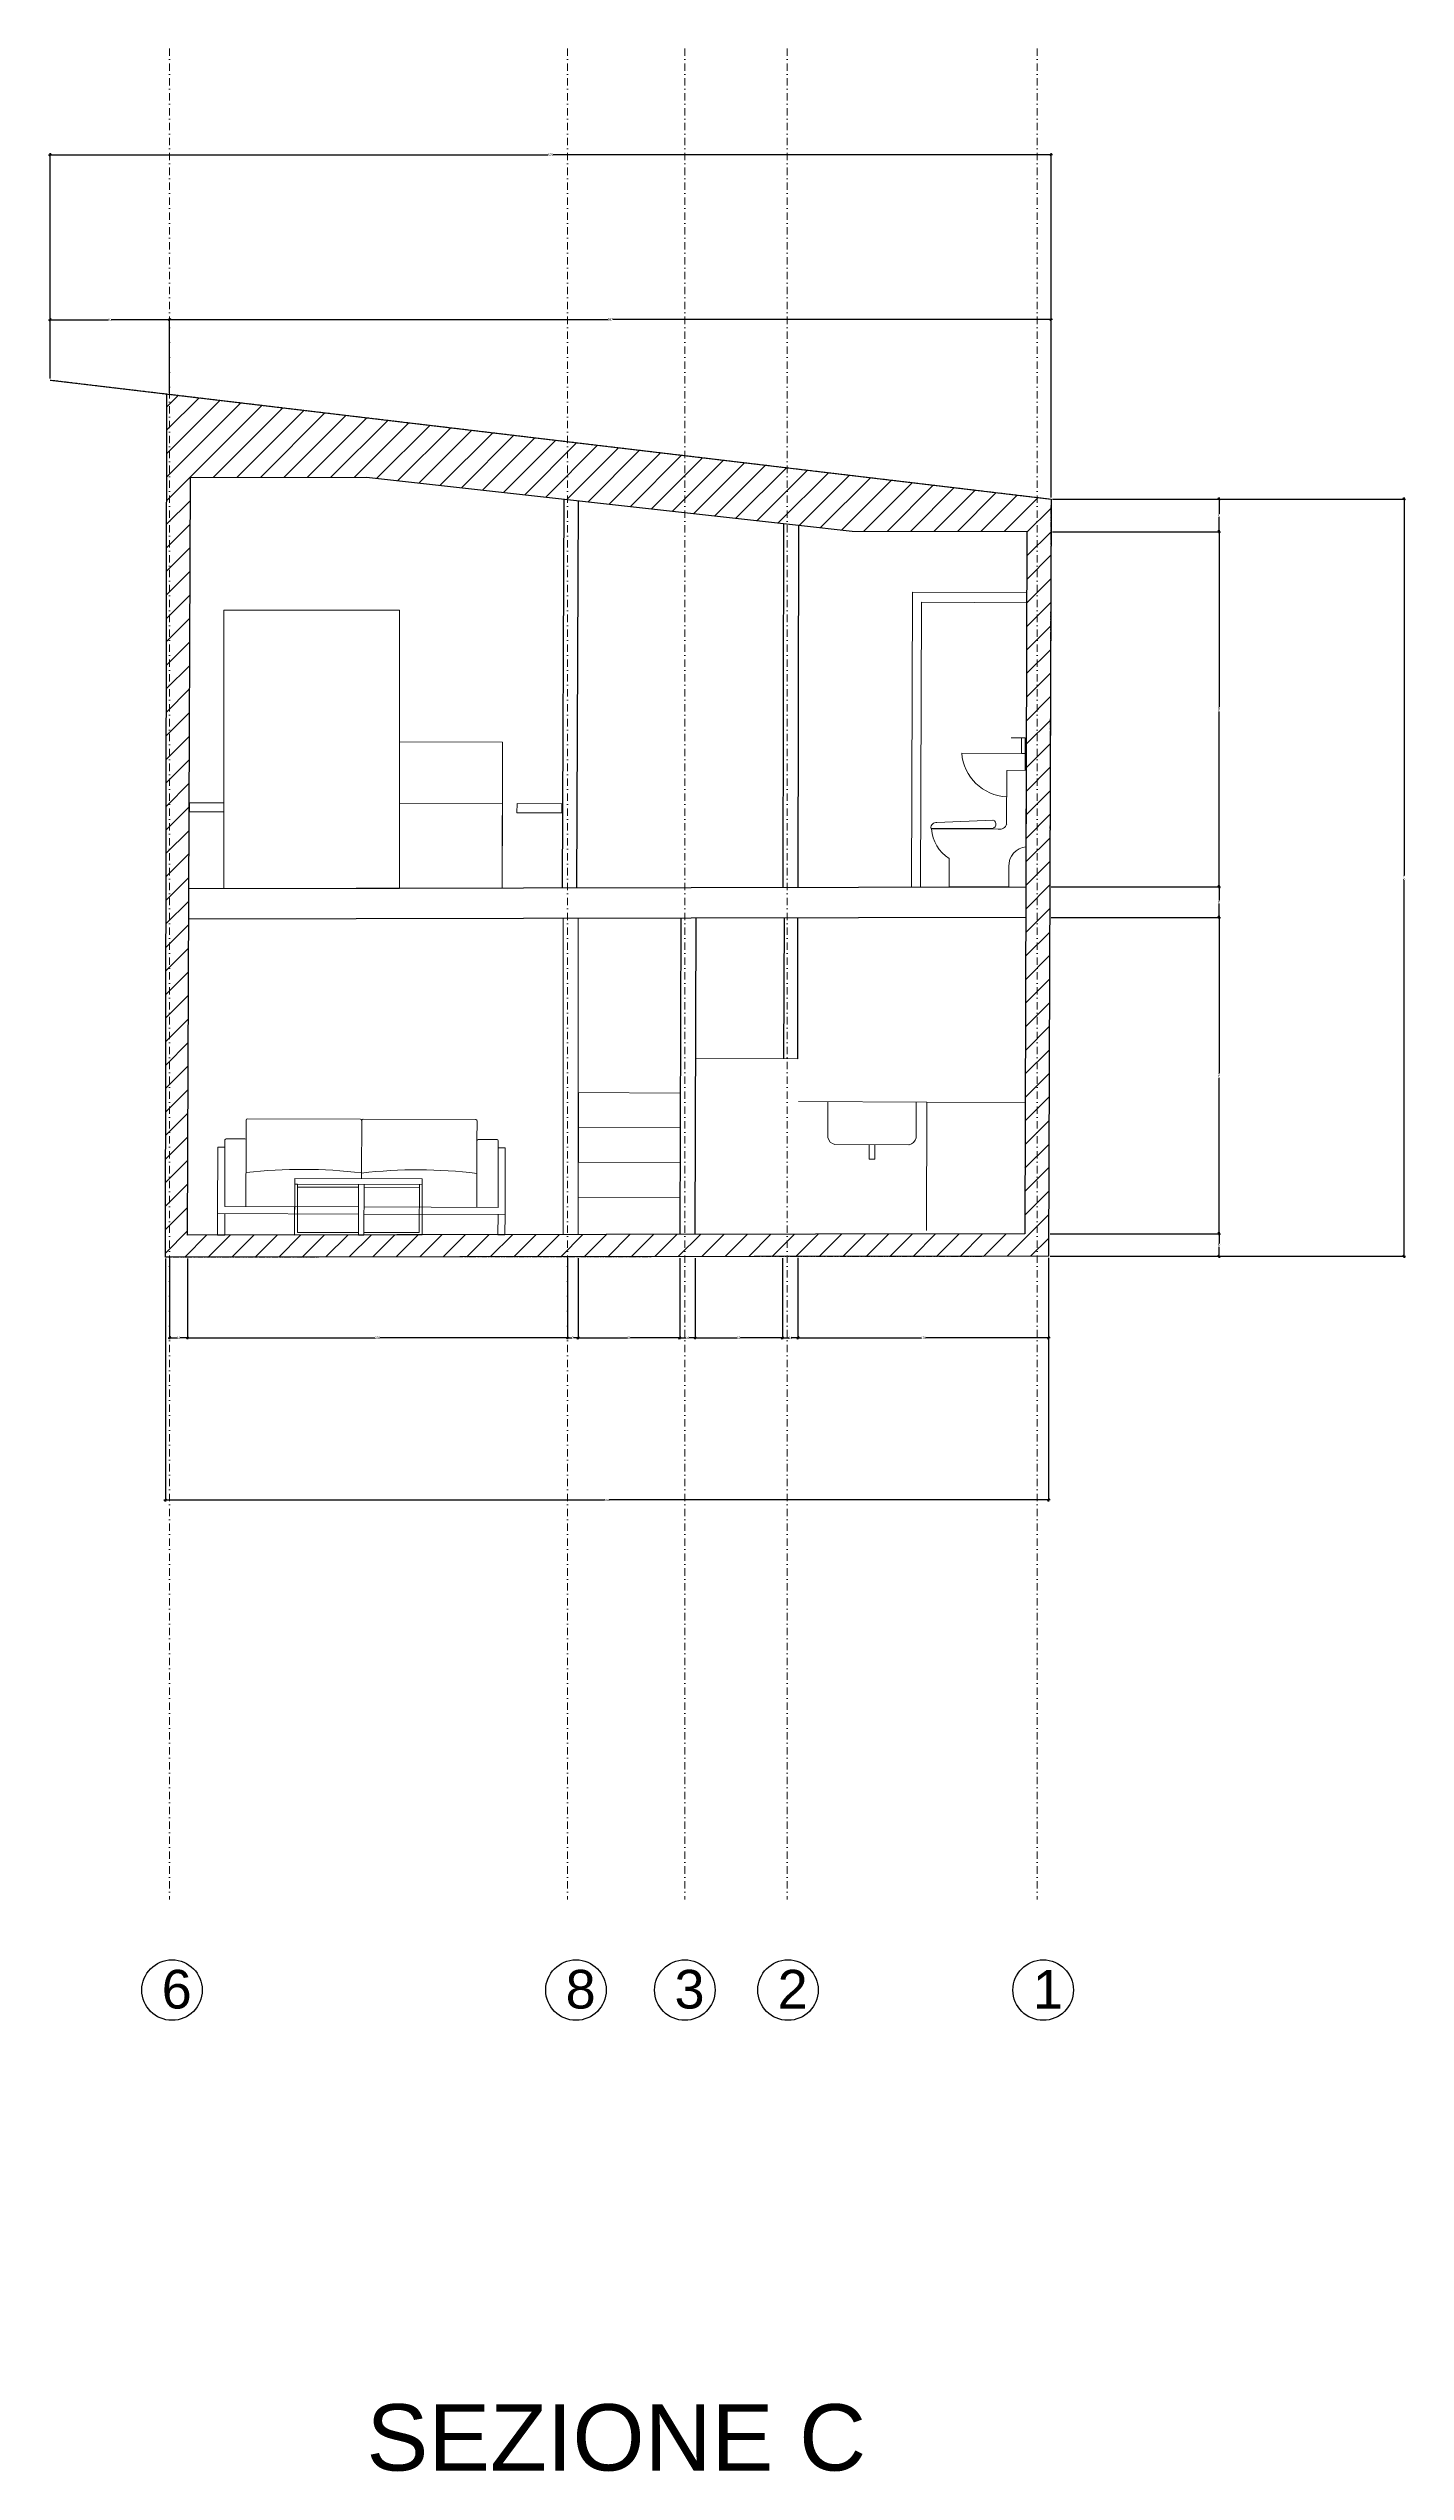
# Model space of a CAD drawing. Header units: centimetres. Extents: x -3748 to 36104, y 2014 to 15840.
# Drawn here: x -2294 to -1374, y 4453 to 6095 of the extents above; entities that cross this region are included whole.
import ezdxf

# ---------------------------------------------------------------- set-up
doc = ezdxf.new("R2010")
doc.units = ezdxf.units.CM
doc.header["$MEASUREMENT"] = 0
doc.linetypes.add('DASHDOT', pattern=[1, 0.5, -0.25, 0, -0.25])
doc.layers.get('0').update_dxf_attribs({"lineweight": 18})
doc.layers.get('DEFPOINTS').update_dxf_attribs({"color": 210})
for name, color, linetype, lineweight in [('Arredi', 3, 'Continuous', 15), ('Dettagli', 3, 'Continuous', 18), ('linee', 252, 'DASHDOT', 13), ('Muri esterni', 1, 'Continuous', 30), ('Quote', 5, 'Continuous', 18)]:
    doc.layers.add(name, color=color, linetype=linetype, lineweight=lineweight)
doc.layers.add('SECT-SYMB', color=2, linetype='Continuous')
doc.styles.get("Standard").update_dxf_attribs({"font": 'Arial.ttf'})
doc.dimstyles.get("Standard").update_dxf_attribs({"dimtxt": 1.5, "dimasz": 1.5, "dimexe": 1, "dimexo": 1, "dimgap": 0.09, "dimtad": 0, "dimdec": 0, "dimzin": 0, "dimdsep": 46, "dimtxsty": 'Standard', "dimblk": 'OBLIQUE', "dimblk1": 'OBLIQUE', "dimblk2": 'OBLIQUE', "dimcen": 0.09, "dimdle": 1, "dimadec": 0, "dimazin": 0, "dimtfac": 1, "dimtdec": 0, "dimtofl": 0, "dimtmove": 0, "dimatfit": 3, "dimldrblk": 'OBLIQUE', "dimfxl": 1, "dimtolj": 1, "dimtzin": 0, "dimarcsym": 0})

# ---------------------------------------------------------------- blocks, each defined once
blk = doc.blocks.new('_Oblique')
at = {"color": 0, "linetype": 'ByBlock', "lineweight": -2}
blk.add_line((-0.5, -0.5), (0.5, 0.5), dxfattribs=at)
blk = doc.blocks.new('*D14')
at = {"layer": 'DEFPOINTS', "color": 0, "transparency": 16777216}
for p in [(-2214.9, 5275.9), (-1616.2, 5276.5), (-2214.9, 5111.3)]:
    blk.add_point(p, dxfattribs=at)
at = {"layer": 'Quote', "color": 0, "lineweight": -2, "transparency": 16777216}
for p, q in [((-2214.9, 5274.9), (-2214.9, 5110.3)), ((-1616.2, 5275.5), (-1616.2, 5110.3)), ((-2215.9, 5111.3), (-1917.3, 5111.3)), ((-1615.2, 5111.3), (-1913.8, 5111.3))]:
    blk.add_line(p, q, dxfattribs=at)
at = {"layer": 'Quote', "color": 0, "lineweight": -2, "transparency": 16777216, "xscale": 1.5, "yscale": 1.5, "zscale": 1.5, "rotation": 180}
blk.add_blockref('_Oblique', (-2214.9, 5111.3), dxfattribs=at)
at = {"layer": 'Quote', "color": 0, "lineweight": -2, "transparency": 16777216, "xscale": 1.5, "yscale": 1.5, "zscale": 1.5}
blk.add_blockref('_Oblique', (-1616.2, 5111.3), dxfattribs=at)
at = {"layer": 'Quote', "color": 0, "transparency": 16777216, "insert": (-1915.6, 5111.3), "char_height": 1.5, "attachment_point": 5}
blk.add_mtext('\\A1;599', dxfattribs=at)
blk = doc.blocks.new('*D15')
at = {"layer": 'DEFPOINTS', "color": 0, "transparency": 16777216}
for p in [(-1614.5, 5789.7), (-1616.2, 5276.5), (-1375.3, 5276.5)]:
    blk.add_point(p, dxfattribs=at)
at = {"layer": 'Quote', "color": 0, "lineweight": -2, "transparency": 16777216}
for p, q in [((-1613.5, 5789.7), (-1374.3, 5789.7)), ((-1375.3, 5790.7), (-1375.3, 5534.8)), ((-1375.3, 5275.5), (-1375.3, 5531.4)), ((-1615.2, 5276.5), (-1374.3, 5276.5))]:
    blk.add_line(p, q, dxfattribs=at)
at = {"layer": 'Quote', "color": 0, "lineweight": -2, "transparency": 16777216, "xscale": 1.5, "yscale": 1.5, "zscale": 1.5}
for p, rotation in [((-1375.3, 5789.7), 90), ((-1375.3, 5276.5), 270)]:
    blk.add_blockref('_Oblique', p, dxfattribs=dict(at, rotation=rotation))
at = {"layer": 'Quote', "color": 0, "transparency": 16777216, "insert": (-1375.3, 5533.1), "char_height": 1.5, "attachment_point": 5, "rotation": 90}
blk.add_mtext('\\A1;513', dxfattribs=at)
blk = doc.blocks.new('*D16')
at = {"layer": 'DEFPOINTS', "color": 0, "transparency": 16777216}
for p in [(-1614.6, 5789.7), (-1614.6, 5767.6), (-1500.7, 5767.6)]:
    blk.add_point(p, dxfattribs=at)
at = {"layer": 'Quote', "color": 0, "lineweight": -2, "transparency": 16777216}
for p, q in [((-1613.6, 5789.7), (-1499.7, 5789.7)), ((-1500.7, 5790.7), (-1500.7, 5779.8)), ((-1613.6, 5767.6), (-1499.7, 5767.6)), ((-1500.7, 5766.6), (-1500.7, 5777.5))]:
    blk.add_line(p, q, dxfattribs=at)
at = {"layer": 'Quote', "color": 0, "lineweight": -2, "transparency": 16777216, "xscale": 1.5, "yscale": 1.5, "zscale": 1.5}
for p, rotation in [((-1500.7, 5789.7), 90), ((-1500.7, 5767.6), 270)]:
    blk.add_blockref('_Oblique', p, dxfattribs=dict(at, rotation=rotation))
at = {"layer": 'Quote', "color": 0, "transparency": 16777216, "insert": (-1500.7, 5778.7), "char_height": 1.5, "attachment_point": 5, "rotation": 90}
blk.add_mtext('\\A1;22', dxfattribs=at)
blk = doc.blocks.new('*D17')
at = {"layer": 'DEFPOINTS', "color": 0, "transparency": 16777216}
for p in [(-1614.6, 5767.6), (-1615.4, 5526.9), (-1500.7, 5526.9)]:
    blk.add_point(p, dxfattribs=at)
at = {"layer": 'Quote', "color": 0, "lineweight": -2, "transparency": 16777216}
for p, q in [((-1613.6, 5767.6), (-1499.7, 5767.6)), ((-1500.7, 5768.6), (-1500.7, 5648.9)), ((-1500.7, 5525.9), (-1500.7, 5645.6)), ((-1614.4, 5526.9), (-1499.7, 5526.9))]:
    blk.add_line(p, q, dxfattribs=at)
at = {"layer": 'Quote', "color": 0, "lineweight": -2, "transparency": 16777216, "xscale": 1.5, "yscale": 1.5, "zscale": 1.5}
for p, rotation in [((-1500.7, 5767.6), 90), ((-1500.7, 5526.9), 270)]:
    blk.add_blockref('_Oblique', p, dxfattribs=dict(at, rotation=rotation))
at = {"layer": 'Quote', "color": 0, "transparency": 16777216, "insert": (-1500.7, 5647.3), "char_height": 1.5, "attachment_point": 5, "rotation": 90}
blk.add_mtext('\\A1;241', dxfattribs=at)
blk = doc.blocks.new('*D18')
at = {"layer": 'DEFPOINTS', "color": 0, "transparency": 16777216}
for p in [(-1615.4, 5526.9), (-1615.5, 5506.2), (-1500.7, 5506.2)]:
    blk.add_point(p, dxfattribs=at)
at = {"layer": 'Quote', "color": 0, "lineweight": -2, "transparency": 16777216}
for p, q in [((-1614.4, 5526.9), (-1499.7, 5526.9)), ((-1500.7, 5527.9), (-1500.7, 5517.6)), ((-1614.5, 5506.2), (-1499.7, 5506.2)), ((-1500.7, 5505.2), (-1500.7, 5515.5))]:
    blk.add_line(p, q, dxfattribs=at)
at = {"layer": 'Quote', "color": 0, "lineweight": -2, "transparency": 16777216, "xscale": 1.5, "yscale": 1.5, "zscale": 1.5}
for p, rotation in [((-1500.7, 5526.9), 90), ((-1500.7, 5506.2), 270)]:
    blk.add_blockref('_Oblique', p, dxfattribs=dict(at, rotation=rotation))
at = {"layer": 'Quote', "color": 0, "transparency": 16777216, "insert": (-1500.7, 5516.6), "char_height": 1.5, "attachment_point": 5, "rotation": 90}
blk.add_mtext('\\A1;21', dxfattribs=at)
blk = doc.blocks.new('*D19')
at = {"layer": 'DEFPOINTS', "color": 0, "transparency": 16777216}
for p in [(-1615.5, 5506.2), (-1616.2, 5291.8), (-1500.7, 5291.8)]:
    blk.add_point(p, dxfattribs=at)
at = {"layer": 'Quote', "color": 0, "lineweight": -2, "transparency": 16777216}
for p, q in [((-1614.5, 5506.2), (-1499.7, 5506.2)), ((-1500.7, 5507.2), (-1500.7, 5400.8)), ((-1500.7, 5290.8), (-1500.7, 5397.2)), ((-1615.2, 5291.8), (-1499.7, 5291.8))]:
    blk.add_line(p, q, dxfattribs=at)
at = {"layer": 'Quote', "color": 0, "lineweight": -2, "transparency": 16777216, "xscale": 1.5, "yscale": 1.5, "zscale": 1.5}
for p, rotation in [((-1500.7, 5506.2), 90), ((-1500.7, 5291.8), 270)]:
    blk.add_blockref('_Oblique', p, dxfattribs=dict(at, rotation=rotation))
at = {"layer": 'Quote', "color": 0, "transparency": 16777216, "insert": (-1500.7, 5399), "char_height": 1.5, "attachment_point": 5, "rotation": 90}
blk.add_mtext('\\A1;214', dxfattribs=at)
blk = doc.blocks.new('*D20')
at = {"layer": 'DEFPOINTS', "color": 0, "transparency": 16777216}
for p in [(-1616.2, 5291.8), (-1616.2, 5276.5), (-1500.7, 5276.5)]:
    blk.add_point(p, dxfattribs=at)
at = {"layer": 'Quote', "color": 0, "lineweight": -2, "transparency": 16777216}
for p, q in [((-1615.2, 5291.8), (-1499.7, 5291.8)), ((-1500.7, 5292.8), (-1500.7, 5285.2)), ((-1615.2, 5276.5), (-1499.7, 5276.5)), ((-1500.7, 5275.5), (-1500.7, 5283))]:
    blk.add_line(p, q, dxfattribs=at)
at = {"layer": 'Quote', "color": 0, "lineweight": -2, "transparency": 16777216, "xscale": 1.5, "yscale": 1.5, "zscale": 1.5}
for p, rotation in [((-1500.7, 5291.8), 90), ((-1500.7, 5276.5), 270)]:
    blk.add_blockref('_Oblique', p, dxfattribs=dict(at, rotation=rotation))
at = {"layer": 'Quote', "color": 0, "transparency": 16777216, "insert": (-1500.7, 5284.1), "char_height": 1.5, "attachment_point": 5, "rotation": 90}
blk.add_mtext('\\A1;15', dxfattribs=at)
blk = doc.blocks.new('*D21')
at = {"layer": 'DEFPOINTS', "color": 0, "transparency": 16777216}
for p in [(-1786.1, 5276.5), (-1616.2, 5276.5), (-1786.1, 5221.2)]:
    blk.add_point(p, dxfattribs=at)
at = {"layer": 'Quote', "color": 0, "lineweight": -2, "transparency": 16777216}
for p, q in [((-1786.1, 5275.5), (-1786.1, 5220.2)), ((-1616.2, 5275.5), (-1616.2, 5220.2)), ((-1787.1, 5221.2), (-1702.8, 5221.2)), ((-1615.2, 5221.2), (-1699.5, 5221.2))]:
    blk.add_line(p, q, dxfattribs=at)
at = {"layer": 'Quote', "color": 0, "lineweight": -2, "transparency": 16777216, "xscale": 1.5, "yscale": 1.5, "zscale": 1.5, "rotation": 180}
blk.add_blockref('_Oblique', (-1786.1, 5221.2), dxfattribs=at)
at = {"layer": 'Quote', "color": 0, "lineweight": -2, "transparency": 16777216, "xscale": 1.5, "yscale": 1.5, "zscale": 1.5}
blk.add_blockref('_Oblique', (-1616.2, 5221.2), dxfattribs=at)
at = {"layer": 'Quote', "color": 0, "transparency": 16777216, "insert": (-1701.2, 5221.2), "char_height": 1.5, "attachment_point": 5}
blk.add_mtext('\\A1;170', dxfattribs=at)
blk = doc.blocks.new('*D22')
at = {"layer": 'DEFPOINTS', "color": 0, "transparency": 16777216}
for p in [(-1796.7, 5276.3), (-1786.1, 5276.5), (-1796.7, 5221.2)]:
    blk.add_point(p, dxfattribs=at)
at = {"layer": 'Quote', "color": 0, "lineweight": -2, "transparency": 16777216}
for p, q in [((-1796.7, 5275.3), (-1796.7, 5220.2)), ((-1786.1, 5275.5), (-1786.1, 5220.2)), ((-1797.7, 5221.2), (-1792.4, 5221.2)), ((-1785.1, 5221.2), (-1790.5, 5221.2))]:
    blk.add_line(p, q, dxfattribs=at)
at = {"layer": 'Quote', "color": 0, "lineweight": -2, "transparency": 16777216, "xscale": 1.5, "yscale": 1.5, "zscale": 1.5, "rotation": 180}
blk.add_blockref('_Oblique', (-1796.7, 5221.2), dxfattribs=at)
at = {"layer": 'Quote', "color": 0, "lineweight": -2, "transparency": 16777216, "xscale": 1.5, "yscale": 1.5, "zscale": 1.5}
blk.add_blockref('_Oblique', (-1786.1, 5221.2), dxfattribs=at)
at = {"layer": 'Quote', "color": 0, "transparency": 16777216, "insert": (-1791.4, 5221.2), "char_height": 1.5, "attachment_point": 5}
blk.add_mtext('\\A1;11', dxfattribs=at)
blk = doc.blocks.new('*D23')
at = {"layer": 'DEFPOINTS', "color": 0, "transparency": 16777216}
for p in [(-1855.8, 5276.3), (-1796.7, 5276.3), (-1855.8, 5221.2)]:
    blk.add_point(p, dxfattribs=at)
at = {"layer": 'Quote', "color": 0, "lineweight": -2, "transparency": 16777216}
for p, q in [((-1855.8, 5275.3), (-1855.8, 5220.2)), ((-1796.7, 5275.3), (-1796.7, 5220.2)), ((-1856.8, 5221.2), (-1827.4, 5221.2)), ((-1795.7, 5221.2), (-1825.1, 5221.2))]:
    blk.add_line(p, q, dxfattribs=at)
at = {"layer": 'Quote', "color": 0, "lineweight": -2, "transparency": 16777216, "xscale": 1.5, "yscale": 1.5, "zscale": 1.5, "rotation": 180}
blk.add_blockref('_Oblique', (-1855.8, 5221.2), dxfattribs=at)
at = {"layer": 'Quote', "color": 0, "lineweight": -2, "transparency": 16777216, "xscale": 1.5, "yscale": 1.5, "zscale": 1.5}
blk.add_blockref('_Oblique', (-1796.7, 5221.2), dxfattribs=at)
at = {"layer": 'Quote', "color": 0, "transparency": 16777216, "insert": (-1826.3, 5221.2), "char_height": 1.5, "attachment_point": 5}
blk.add_mtext('\\A1;59', dxfattribs=at)
blk = doc.blocks.new('*D24')
at = {"layer": 'DEFPOINTS', "color": 0, "transparency": 16777216}
for p in [(-1866.3, 5276.2), (-1855.8, 5276.3), (-1866.3, 5221.2)]:
    blk.add_point(p, dxfattribs=at)
at = {"layer": 'Quote', "color": 0, "lineweight": -2, "transparency": 16777216}
for p, q in [((-1866.3, 5275.2), (-1866.3, 5220.2)), ((-1855.8, 5275.3), (-1855.8, 5220.2)), ((-1867.3, 5221.2), (-1862.1, 5221.2)), ((-1854.8, 5221.2), (-1860, 5221.2))]:
    blk.add_line(p, q, dxfattribs=at)
at = {"layer": 'Quote', "color": 0, "lineweight": -2, "transparency": 16777216, "xscale": 1.5, "yscale": 1.5, "zscale": 1.5, "rotation": 180}
blk.add_blockref('_Oblique', (-1866.3, 5221.2), dxfattribs=at)
at = {"layer": 'Quote', "color": 0, "lineweight": -2, "transparency": 16777216, "xscale": 1.5, "yscale": 1.5, "zscale": 1.5}
blk.add_blockref('_Oblique', (-1855.8, 5221.2), dxfattribs=at)
at = {"layer": 'Quote', "color": 0, "transparency": 16777216, "insert": (-1861, 5221.2), "char_height": 1.5, "attachment_point": 5}
blk.add_mtext('\\A1;10', dxfattribs=at)
blk = doc.blocks.new('*D25')
at = {"layer": 'DEFPOINTS', "color": 0, "transparency": 16777216}
for p in [(-1935.2, 5276.2), (-1866.3, 5276.2), (-1935.2, 5221.2)]:
    blk.add_point(p, dxfattribs=at)
at = {"layer": 'Quote', "color": 0, "lineweight": -2, "transparency": 16777216}
for p, q in [((-1935.2, 5275.2), (-1935.2, 5220.2)), ((-1866.3, 5275.2), (-1866.3, 5220.2)), ((-1936.2, 5221.2), (-1901.9, 5221.2)), ((-1865.3, 5221.2), (-1899.6, 5221.2))]:
    blk.add_line(p, q, dxfattribs=at)
at = {"layer": 'Quote', "color": 0, "lineweight": -2, "transparency": 16777216, "xscale": 1.5, "yscale": 1.5, "zscale": 1.5, "rotation": 180}
blk.add_blockref('_Oblique', (-1935.2, 5221.2), dxfattribs=at)
at = {"layer": 'Quote', "color": 0, "lineweight": -2, "transparency": 16777216, "xscale": 1.5, "yscale": 1.5, "zscale": 1.5}
blk.add_blockref('_Oblique', (-1866.3, 5221.2), dxfattribs=at)
at = {"layer": 'Quote', "color": 0, "transparency": 16777216, "insert": (-1900.7, 5221.2), "char_height": 1.5, "attachment_point": 5}
blk.add_mtext('\\A1;69', dxfattribs=at)
blk = doc.blocks.new('*D26')
at = {"layer": 'DEFPOINTS', "color": 0, "transparency": 16777216}
for p in [(-1942.3, 5276.2), (-1935.2, 5276.2), (-1942.3, 5221.2)]:
    blk.add_point(p, dxfattribs=at)
at = {"layer": 'Quote', "color": 0, "lineweight": -2, "transparency": 16777216}
for p, q in [((-1942.3, 5275.2), (-1942.3, 5220.2)), ((-1935.2, 5275.2), (-1935.2, 5220.2)), ((-1943.3, 5221.2), (-1939.4, 5221.2)), ((-1934.2, 5221.2), (-1938.2, 5221.2))]:
    blk.add_line(p, q, dxfattribs=at)
at = {"layer": 'Quote', "color": 0, "lineweight": -2, "transparency": 16777216, "xscale": 1.5, "yscale": 1.5, "zscale": 1.5, "rotation": 180}
blk.add_blockref('_Oblique', (-1942.3, 5221.2), dxfattribs=at)
at = {"layer": 'Quote', "color": 0, "lineweight": -2, "transparency": 16777216, "xscale": 1.5, "yscale": 1.5, "zscale": 1.5}
blk.add_blockref('_Oblique', (-1935.2, 5221.2), dxfattribs=at)
at = {"layer": 'Quote', "color": 0, "transparency": 16777216, "insert": (-1938.8, 5221.2), "char_height": 1.5, "attachment_point": 5}
blk.add_mtext('\\A1;7', dxfattribs=at)
blk = doc.blocks.new('*D27')
at = {"layer": 'DEFPOINTS', "color": 0, "transparency": 16777216}
for p in [(-2199.9, 5275.9), (-1942.3, 5276.2), (-2199.9, 5221.2)]:
    blk.add_point(p, dxfattribs=at)
at = {"layer": 'Quote', "color": 0, "lineweight": -2, "transparency": 16777216}
for p, q in [((-2199.9, 5274.9), (-2199.9, 5220.2)), ((-1942.3, 5275.2), (-1942.3, 5220.2)), ((-2200.9, 5221.2), (-2072.9, 5221.2)), ((-1941.3, 5221.2), (-2069.4, 5221.2))]:
    blk.add_line(p, q, dxfattribs=at)
at = {"layer": 'Quote', "color": 0, "lineweight": -2, "transparency": 16777216, "xscale": 1.5, "yscale": 1.5, "zscale": 1.5, "rotation": 180}
blk.add_blockref('_Oblique', (-2199.9, 5221.2), dxfattribs=at)
at = {"layer": 'Quote', "color": 0, "lineweight": -2, "transparency": 16777216, "xscale": 1.5, "yscale": 1.5, "zscale": 1.5}
blk.add_blockref('_Oblique', (-1942.3, 5221.2), dxfattribs=at)
at = {"layer": 'Quote', "color": 0, "transparency": 16777216, "insert": (-2071.1, 5221.2), "char_height": 1.5, "attachment_point": 5}
blk.add_mtext('\\A1;258', dxfattribs=at)
blk = doc.blocks.new('*D28')
at = {"layer": 'DEFPOINTS', "color": 0, "transparency": 16777216}
for p in [(-2212, 5275.9), (-2199.9, 5275.9), (-2212, 5221.2)]:
    blk.add_point(p, dxfattribs=at)
at = {"layer": 'Quote', "color": 0, "lineweight": -2, "transparency": 16777216}
for p, q in [((-2212, 5274.9), (-2212, 5220.2)), ((-2199.9, 5274.9), (-2199.9, 5220.2)), ((-2213, 5221.2), (-2207.1, 5221.2)), ((-2198.9, 5221.2), (-2204.9, 5221.2))]:
    blk.add_line(p, q, dxfattribs=at)
at = {"layer": 'Quote', "color": 0, "lineweight": -2, "transparency": 16777216, "xscale": 1.5, "yscale": 1.5, "zscale": 1.5, "rotation": 180}
blk.add_blockref('_Oblique', (-2212, 5221.2), dxfattribs=at)
at = {"layer": 'Quote', "color": 0, "lineweight": -2, "transparency": 16777216, "xscale": 1.5, "yscale": 1.5, "zscale": 1.5}
blk.add_blockref('_Oblique', (-2199.9, 5221.2), dxfattribs=at)
at = {"layer": 'Quote', "color": 0, "transparency": 16777216, "insert": (-2206, 5221.2), "char_height": 1.5, "attachment_point": 5}
blk.add_mtext('\\A1;12', dxfattribs=at)
blk = doc.blocks.new('*D29')
at = {"layer": 'DEFPOINTS', "color": 0, "transparency": 16777216}
for p in [(-2293.1, 6023.1), (-2293.1, 5870.4), (-1614.5, 5789.7)]:
    blk.add_point(p, dxfattribs=at)
at = {"layer": 'Quote', "color": 0, "lineweight": -2, "transparency": 16777216}
for p, q in [((-2294.1, 6023.1), (-1955.6, 6023.1)), ((-2293.1, 5871.4), (-2293.1, 6024.1)), ((-1613.5, 6023.1), (-1952.1, 6023.1)), ((-1614.5, 5790.7), (-1614.5, 6024.1))]:
    blk.add_line(p, q, dxfattribs=at)
at = {"layer": 'Quote', "color": 0, "lineweight": -2, "transparency": 16777216, "xscale": 1.5, "yscale": 1.5, "zscale": 1.5, "rotation": 180}
blk.add_blockref('_Oblique', (-2293.1, 6023.1), dxfattribs=at)
at = {"layer": 'Quote', "color": 0, "lineweight": -2, "transparency": 16777216, "xscale": 1.5, "yscale": 1.5, "zscale": 1.5}
blk.add_blockref('_Oblique', (-1614.5, 6023.1), dxfattribs=at)
at = {"layer": 'Quote', "color": 0, "transparency": 16777216, "insert": (-1953.8, 6023.1), "char_height": 1.5, "attachment_point": 5}
blk.add_mtext('\\A1;679', dxfattribs=at)
blk = doc.blocks.new('*D30')
at = {"layer": 'DEFPOINTS', "color": 0, "transparency": 16777216}
for p in [(-2212, 5911.3), (-2293.1, 5870.4), (-2212, 5860.7)]:
    blk.add_point(p, dxfattribs=at)
at = {"layer": 'Quote', "color": 0, "lineweight": -2, "transparency": 16777216}
for p, q in [((-2294.1, 5911.3), (-2253.6, 5911.3)), ((-2293.1, 5871.4), (-2293.1, 5912.3)), ((-2211, 5911.3), (-2251.6, 5911.3)), ((-2212, 5861.7), (-2212, 5912.3))]:
    blk.add_line(p, q, dxfattribs=at)
at = {"layer": 'Quote', "color": 0, "lineweight": -2, "transparency": 16777216, "xscale": 1.5, "yscale": 1.5, "zscale": 1.5, "rotation": 180}
blk.add_blockref('_Oblique', (-2293.1, 5911.3), dxfattribs=at)
at = {"layer": 'Quote', "color": 0, "lineweight": -2, "transparency": 16777216, "xscale": 1.5, "yscale": 1.5, "zscale": 1.5}
blk.add_blockref('_Oblique', (-2212, 5911.3), dxfattribs=at)
at = {"layer": 'Quote', "color": 0, "transparency": 16777216, "insert": (-2252.6, 5911.3), "char_height": 1.5, "attachment_point": 5}
blk.add_mtext('\\A1;81', dxfattribs=at)
blk = doc.blocks.new('*D31')
at = {"layer": 'DEFPOINTS', "color": 0, "transparency": 16777216}
for p in [(-1614.5, 5911.4), (-2212, 5860.7), (-1614.5, 5789.7)]:
    blk.add_point(p, dxfattribs=at)
at = {"layer": 'Quote', "color": 0, "lineweight": -2, "transparency": 16777216}
for p, q in [((-2213, 5911.4), (-1915, 5911.4)), ((-2212, 5861.7), (-2212, 5912.4)), ((-1613.5, 5911.4), (-1911.6, 5911.4)), ((-1614.5, 5790.7), (-1614.5, 5912.4))]:
    blk.add_line(p, q, dxfattribs=at)
at = {"layer": 'Quote', "color": 0, "lineweight": -2, "transparency": 16777216, "xscale": 1.5, "yscale": 1.5, "zscale": 1.5, "rotation": 180}
blk.add_blockref('_Oblique', (-2212, 5911.4), dxfattribs=at)
at = {"layer": 'Quote', "color": 0, "lineweight": -2, "transparency": 16777216, "xscale": 1.5, "yscale": 1.5, "zscale": 1.5}
blk.add_blockref('_Oblique', (-1614.5, 5911.4), dxfattribs=at)
at = {"layer": 'Quote', "color": 0, "transparency": 16777216, "insert": (-1913.3, 5911.4), "char_height": 1.5, "attachment_point": 5}
blk.add_mtext('\\A1;597', dxfattribs=at)

msp = doc.modelspace()

# ---------------------------------------------------------------- hatches: boundary and pattern name
at = {"layer": 'Dettagli'}
h = msp.add_hatch(dxfattribs=at)
h.set_pattern_fill('ANSI31', color=256, scale=90)
h.paths.add_polyline_path([(-2214, 5860.9), (-2214.9, 5275.9), (-1616.2, 5276.5), (-1614.5, 5789.7)])
h.paths.add_polyline_path([(-2078.5, 5804.6), (-1785.8, 5772.1), (-1749.3, 5768.1), (-1630.9, 5767.7), (-1632.4, 5291.7), (-1984.7, 5291.1), (-1984.7, 5291.1), (-1989.5, 5291.1), (-2040.9, 5291), (-2040.9, 5291), (-2080.3, 5290.9), (-2080.3, 5290.7), (-2084.1, 5290.7), (-2084.1, 5290.9), (-2127.3, 5290.8), (-2174.7, 5290.8), (-2174.7, 5290.7), (-2179.5, 5290.7), (-2199.9, 5290.8), (-2197.9, 5804.3)], flags=16)
h.paths.add_polyline_path([(-1643.3, 5526.8), (-1643.2, 5540.7, -0.405059), (-1631.6, 5554), (-1631.4, 5606), (-1644.6, 5605.8), (-1644.7, 5569.5, -0.410708), (-1650.3, 5566), (-1695.6, 5566.2, 0.245087), (-1683.6, 5546.1), (-1683.6, 5526.8)], flags=0)
h.paths.add_polyline_path([(-1866.2, 5316.4), (-1935.1, 5316.6), (-1934.8, 5387.4), (-1865.9, 5387.1)], flags=0)
h.paths.add_polyline_path([(-2082.7, 5369.4, -0.394444), (-2081.8, 5368.6, -0.38268), (-2081, 5369.4), (-2004.5, 5369.1, -0.394444), (-2003.6, 5368.3), (-2003.7, 5354.7, -0.434263), (-2002.8, 5355.7), (-1990.2, 5355.6, -0.394444), (-1989.3, 5354.8), (-1989.3, 5349.9), (-1984.5, 5349.9), (-1984.6, 5304.8), (-2040.9, 5304.9), (-2040.9, 5291), (-2127.3, 5290.8), (-2127.3, 5305.2), (-2179.5, 5305.4), (-2179.3, 5350.5), (-2174.5, 5350.5), (-2174.5, 5355.3, -0.434263), (-2173.6, 5356.2), (-2161, 5356.2, -0.394444), (-2160.1, 5355.4), (-2160.1, 5368.7, -0.434263), (-2159.2, 5369.6)], flags=0)
h.paths.add_polyline_path([(-2127.2, 5329.2), (-2040.8, 5328.9), (-2040.8, 5325.1), (-2127.2, 5325.4)], flags=0)

# ---------------------------------------------------------------- linework, layer by layer
at = {"lineweight": 0}
for p, q in [((-1683.6, 5527.1), (-1643.3, 5527)), ((-1855.4, 5410.6), (-1786.1, 5410.3)), ((-1934.8, 5387.4), (-1865.9, 5387.1)), ((-1934.9, 5363.8), (-1866, 5363.5)), ((-1935, 5340.2), (-1866.1, 5340)), ((-1935.1, 5316.6), (-1866.2, 5316.4))]:
    msp.add_line(p, q, dxfattribs=at)
msp.add_lwpolyline([(-1935.2, 5293), (-1934.8, 5387.4)], dxfattribs=at)
at = {"layer": 'Arredi', "lineweight": 0}
for p, q in [((-1709.2, 5526.7), (-1708.6, 5726.7)), ((-1708.6, 5726.7), (-1631, 5726.5)), ((-1703.1, 5526.7), (-1702.5, 5719.8)), ((-1702.5, 5719.8), (-1631, 5719.5)), ((-1644.6, 5605.8), (-1644.7, 5569.5)), ((-1631.4, 5606), (-1644.6, 5605.8)), ((-1631.6, 5554), (-1631.4, 5606)), ((-1692, 5570.5), (-1653.9, 5572.2)), ((-1655.4, 5566.5), (-1696.1, 5566.7)), ((-1650.3, 5566), (-1695.6, 5566.2)), ((-1683.6, 5546.1), (-1683.6, 5527.1)), ((-1643.3, 5527), (-1643.2, 5540.7)), ((-2081.8, 5368.6), (-2082, 5332.9)), ((-2179.5, 5305.4), (-2179.3, 5350.5)), ((-1984.6, 5304.8), (-1984.5, 5349.9)), ((-2084, 5323.3), (-2125.3, 5323.4)), ((-2042.7, 5323.2), (-2080.2, 5323.3)), ((-2179.5, 5305.4), (-2084.1, 5305.1)), ((-2080.2, 5305.1), (-1984.6, 5304.8))]:
    msp.add_line(p, q, dxfattribs=at)
at = {"layer": 'Arredi'}
for p, q in [((-1945.2, 5505.6), (-1945.2, 5291.2)), ((-1935.2, 5291.2), (-1935.2, 5505.6))]:
    msp.add_line(p, q, dxfattribs=at)
at = {"layer": 'Arredi', "lineweight": 0}
for points in [[(-2175.3, 5714.4), (-2056.3, 5714.4), (-2056.3, 5525.8), (-2175.3, 5525.8)], [(-1632.1, 5627.8), (-1641.7, 5627.8), (-1641.7, 5627.8), (-1632.1, 5627.8)], [(-1632.2, 5617.3), (-1634.5, 5617.3), (-1634.5, 5627.8), (-1632.1, 5627.8)], [(-1946.1, 5583.2), (-1976.5, 5583.3), (-1976.6, 5577.1), (-1946.2, 5577)]]:
    msp.add_lwpolyline(points, close=True, dxfattribs=at)
for points in [[(-2056.3, 5625.2), (-1986.3, 5625), (-1986.7, 5526.1), (-2162.3, 5525.8)], [(-1675.1, 5617.5), (-1675.1, 5617.5), (-1632.2, 5617.3), (-1632.2, 5606)], [(-2175.3, 5583.8), (-2198.5, 5583.9), (-2198.5, 5577.8), (-2175.3, 5577.7)], [(-2056.3, 5583.4), (-1986.5, 5583.2), (-1986.7, 5526.1), (-2162.3, 5525.8)], [(-1643.8, 5569.5), (-1643.8, 5569.5)], [(-1785.7, 5381.3), (-1698.7, 5381), (-1699, 5294)], [(-1765.9, 5381.2), (-1765.9, 5357)], [(-1706, 5356.8), (-1705.9, 5381)], [(-1698.7, 5381), (-1632.1, 5380.8)], [(-2174.5, 5350.5), (-2174.5, 5355.4)], [(-2173.6, 5356.2), (-2161, 5356.2)], [(-2160.1, 5355.4), (-2160.3, 5310.1)], [(-2160.1, 5355.4), (-2160.1, 5368.8)], [(-2159.2, 5369.6), (-2082.7, 5369.4)], [(-2081, 5369.4), (-2004.5, 5369.1)], [(-2003.7, 5354.9), (-2003.8, 5309.6)], [(-2003.6, 5368.3), (-2003.7, 5354.9)], [(-1990.1, 5355.6), (-2002.8, 5355.7)], [(-1989.3, 5349.9), (-1989.3, 5354.8)], [(-2179.3, 5350.5), (-2174.5, 5350.5), (-2174.7, 5310.2), (-2084.1, 5309.9)], [(-2080.2, 5309.9), (-1989.4, 5309.6), (-1989.3, 5349.9), (-1984.5, 5349.9)], [(-1761.1, 5352.2), (-1710.9, 5352)], [(-1737.9, 5352.1), (-1737.9, 5342.4), (-1734.1, 5342.4), (-1734, 5352.1)], [(-2040.9, 5291), (-2040.8, 5328.9), (-2127.2, 5329.2), (-2127.3, 5290.8), (-2040.9, 5291)], [(-2040.8, 5325.1), (-2040.9, 5291), (-2127.3, 5290.8), (-2127.2, 5325.4), (-2125.3, 5325.4), (-2125.4, 5292.7), (-2084.1, 5292.6)], [(-2040.8, 5328.9), (-2040.8, 5325.1), (-2127.2, 5325.4), (-2127.2, 5329.2), (-2040.8, 5328.9)], [(-2080.2, 5325.2), (-2080.3, 5290.7), (-2084.1, 5290.7), (-2084, 5325.2)], [(-2082, 5332.9), (-2082, 5329.1)], [(-2080.3, 5292.6), (-2042.8, 5292.5), (-2042.7, 5325.1)], [(-2179.5, 5305.4), (-2179.5, 5290.7), (-2174.7, 5290.7), (-2174.7, 5305.4)], [(-1989.4, 5304.8), (-1989.5, 5291.1), (-1984.7, 5291.1), (-1984.6, 5304.8)]]:
    msp.add_lwpolyline(points, dxfattribs=at)
for centre, radius, start, end in [((-1642.9, 5620.1), 32.3, 184.6099, 266.8066), ((-1692.2, 5566.7), 3.84, 86.6014, 180.7549), ((-1654.9, 5569.4), 2.95, 259.1375, 71.299), ((-1649.3, 5570.6), 4.68, 257.0938, 346.4071), ((-1670.3, 5567.6), 25.3, 183.2793, 238.3634), ((-1630.5, 5541.3), 12.7, 94.5771, 182.7805), ((-2173.6, 5355.3), 0.899, 90.9835, 174.7469), ((-2161, 5355.3), 0.899, 4.8777, 88.6411), ((-2159.2, 5368.7), 0.899, 90.9835, 174.7469), ((-2082.7, 5368.5), 0.899, 4.8777, 88.6411), ((-2080.9, 5368.5), 0.899, 90.9835, 174.7469), ((-2004.5, 5368.2), 0.899, 4.8777, 88.6411), ((-2002.8, 5354.8), 0.899, 90.9835, 174.7469), ((-1990.2, 5354.7), 0.899, 4.8777, 88.6411), ((-1759.6, 5358.5), 6.5, 193.0752, 256.5624), ((-1712.3, 5358.3), 6.5, 283.0623, 346.5494), ((-2122.1, 5002.2), 333.2, 83.0707, 96.5539), ((-2043.9, 5001.9), 333.2, 83.0707, 96.5539)]:
    msp.add_arc(centre, radius, start, end, dxfattribs=at)
at = {"layer": 'linee', "ltscale": 10}
for p, q in [((-2212, 6095.2), (-2212, 4840.6)), ((-1942.3, 6095.2), (-1942.3, 4840.6)), ((-1862.8, 6095.2), (-1862.8, 4840.6)), ((-1793.5, 6095.2), (-1793.5, 4840.6)), ((-1624.1, 6095.2), (-1624.1, 4840.6))]:
    msp.add_line(p, q, dxfattribs=at)
at = {"layer": 'linee'}
msp.add_lwpolyline([(-2293.1, 5870.4), (-1614.6, 5789.7), (-1616.2, 5276.5), (-2214.9, 5275.9)], dxfattribs=at)
at = {"layer": 'Muri esterni'}
for p, q in [((-2293.1, 5870.4), (-1614.5, 5789.7)), ((-2214.9, 5275.9), (-2214, 5860.9)), ((-2199.9, 5290.8), (-2197.9, 5804.3)), ((-2197.9, 5804.3), (-2078.5, 5804.6)), ((-2078.5, 5804.6), (-1785.8, 5772.1)), ((-1944.9, 5789.7), (-1945.9, 5526.2)), ((-1935.9, 5526.3), (-1934.9, 5788.6)), ((-1614.5, 5789.7), (-1616.2, 5276.5)), ((-1796.1, 5526.5), (-1795.7, 5773.2)), ((-1785.8, 5772.1), (-1786.1, 5526.6)), ((-1785.8, 5772.1), (-1749.3, 5768.1)), ((-1749.3, 5768.1), (-1630.9, 5767.7)), ((-1630.9, 5767.7), (-1632.4, 5291.7)), ((-2199, 5525.7), (-1631.6, 5526.9)), ((-1631.7, 5506.2), (-2199.1, 5505.1)), ((-1865.5, 5505.7), (-1866.2, 5291.4)), ((-1855.8, 5291.3), (-1855.1, 5505.7)), ((-1795.5, 5505.7), (-1796, 5410.4)), ((-1786.1, 5410.4), (-1786.1, 5505.7)), ((-1632.4, 5291.7), (-2199.9, 5290.8)), ((-1616.2, 5276.5), (-2214.9, 5275.9))]:
    msp.add_line(p, q, dxfattribs=at)
at = {"layer": 'SECT-SYMB'}
for centre in [(-2210.4, 4779.1), (-1936.6, 4779.1), (-1862.8, 4779.1), (-1792.9, 4779.1), (-1619.9, 4779.1)]:
    msp.add_circle(centre, 20.5, dxfattribs=at)

# ---------------------------------------------------------------- texts
at = {"layer": 'Arredi', "color": 0, "insert": (-2078.6, 4498.4), "char_height": 44.98, "attachment_point": 1}
msp.add_mtext_dynamic_manual_height_columns('SEZIONE C', width=414.248, gutter_width=1, heights=[0], dxfattribs=at)
at = {"layer": 'SECT-SYMB', "char_height": 26.2, "attachment_point": 1}
for s, insert in [('6', (-2217.4, 4792.8)), ('8', (-1943.6, 4792.8)), ('3', (-1869.8, 4792.8)), ('2', (-1799.9, 4792.8)), ('1', (-1626.9, 4792.8))]:
    msp.add_mtext_dynamic_manual_height_columns(s, width=58.855, gutter_width=1, heights=[0], dxfattribs=dict(at, insert=insert))

# ---------------------------------------------------------------- dimensions: what is measured, and where the dimension line sits
at = {"layer": 'Quote'}
for base, p1, p2, picture, middle in [((-2293.1, 6023.1), (-1614.5, 5789.7), (-2293.1, 5870.4), '*D29', (-1953.8, 6023.1)), ((-2212, 5911.3), (-2293.1, 5870.4), (-2212, 5860.7), '*D30', (-2252.6, 5911.3)), ((-1614.5454, 5911.4483), (-2212.044, 5860.7146), (-1614.5454, 5789.7227), '*D31', (-1913.2947, 5911.4483)), ((-2214.9, 5111.3), (-1616.2, 5276.5), (-2214.9, 5275.9), '*D14', (-1915.6, 5111.3)), ((-1786.1, 5221.2), (-1616.2, 5276.5), (-1786.1, 5276.5), '*D21', (-1701.2, 5221.2))]:
    dim = msp.add_linear_dim(base=base, p1=p1, p2=p2, dimstyle='Standard', dxfattribs=at)
    dim.commit()
    dim.dimension.update_dxf_attribs({"geometry": picture, "text_midpoint": middle})
for base, p1, p2, picture, middle in [((-1375.3, 5276.5), (-1614.5, 5789.7), (-1616.2, 5276.5), '*D15', (-1375.3, 5533.1)), ((-1500.7, 5767.6), (-1614.6, 5789.7), (-1614.6, 5767.6), '*D16', (-1500.7, 5778.7))]:
    dim = msp.add_linear_dim(base=base, p1=p1, p2=p2, angle=90, dimstyle='Standard', dxfattribs=at)
    dim.commit()
    dim.dimension.update_dxf_attribs({"geometry": picture, "text_midpoint": middle})
for base, p1, p2, picture, middle in [((-1500.7, 5526.9), (-1614.6, 5767.6), (-1615.4, 5526.9), '*D17', (-1500.7, 5647.3)), ((-1500.7, 5506.2), (-1615.4, 5526.9), (-1615.5, 5506.2), '*D18', (-1500.7, 5516.6)), ((-1500.7, 5291.8), (-1615.5, 5506.2), (-1616.2, 5291.8), '*D19', (-1500.7, 5399)), ((-1500.7, 5276.5), (-1616.2, 5291.8), (-1616.2, 5276.5), '*D20', (-1500.7, 5284.1))]:
    dim = msp.add_linear_dim(base=base, p1=p1, p2=p2, angle=90, dimstyle='Standard', override={"dimtmove": 1}, dxfattribs=at)
    dim.commit()
    dim.dimension.update_dxf_attribs({"geometry": picture, "text_midpoint": middle})
for base, p1, p2, picture, middle in [((-2212, 5221.2), (-2199.9, 5275.9), (-2212, 5275.9), '*D28', (-2206, 5221.2)), ((-2199.9, 5221.2), (-1942.3, 5276.2), (-2199.9, 5275.9), '*D27', (-2071.1, 5221.2)), ((-1942.3, 5221.2), (-1935.2, 5276.2), (-1942.3, 5276.2), '*D26', (-1938.8, 5221.2)), ((-1935.2, 5221.2), (-1866.3, 5276.2), (-1935.2, 5276.2), '*D25', (-1900.7, 5221.2)), ((-1866.2848, 5221.1925), (-1855.8107, 5276.2587), (-1866.2848, 5276.2481), '*D24', (-1861.0477, 5221.1925)), ((-1855.8, 5221.2), (-1796.7, 5276.3), (-1855.8, 5276.3), '*D23', (-1826.3, 5221.2)), ((-1796.7, 5221.2), (-1786.1, 5276.5), (-1796.7, 5276.3), '*D22', (-1791.4, 5221.2))]:
    dim = msp.add_linear_dim(base=base, p1=p1, p2=p2, dimstyle='Standard', override={"dimtmove": 1}, dxfattribs=at)
    dim.commit()
    dim.dimension.update_dxf_attribs({"geometry": picture, "text_midpoint": middle})

doc.saveas('drawing.dxf')
